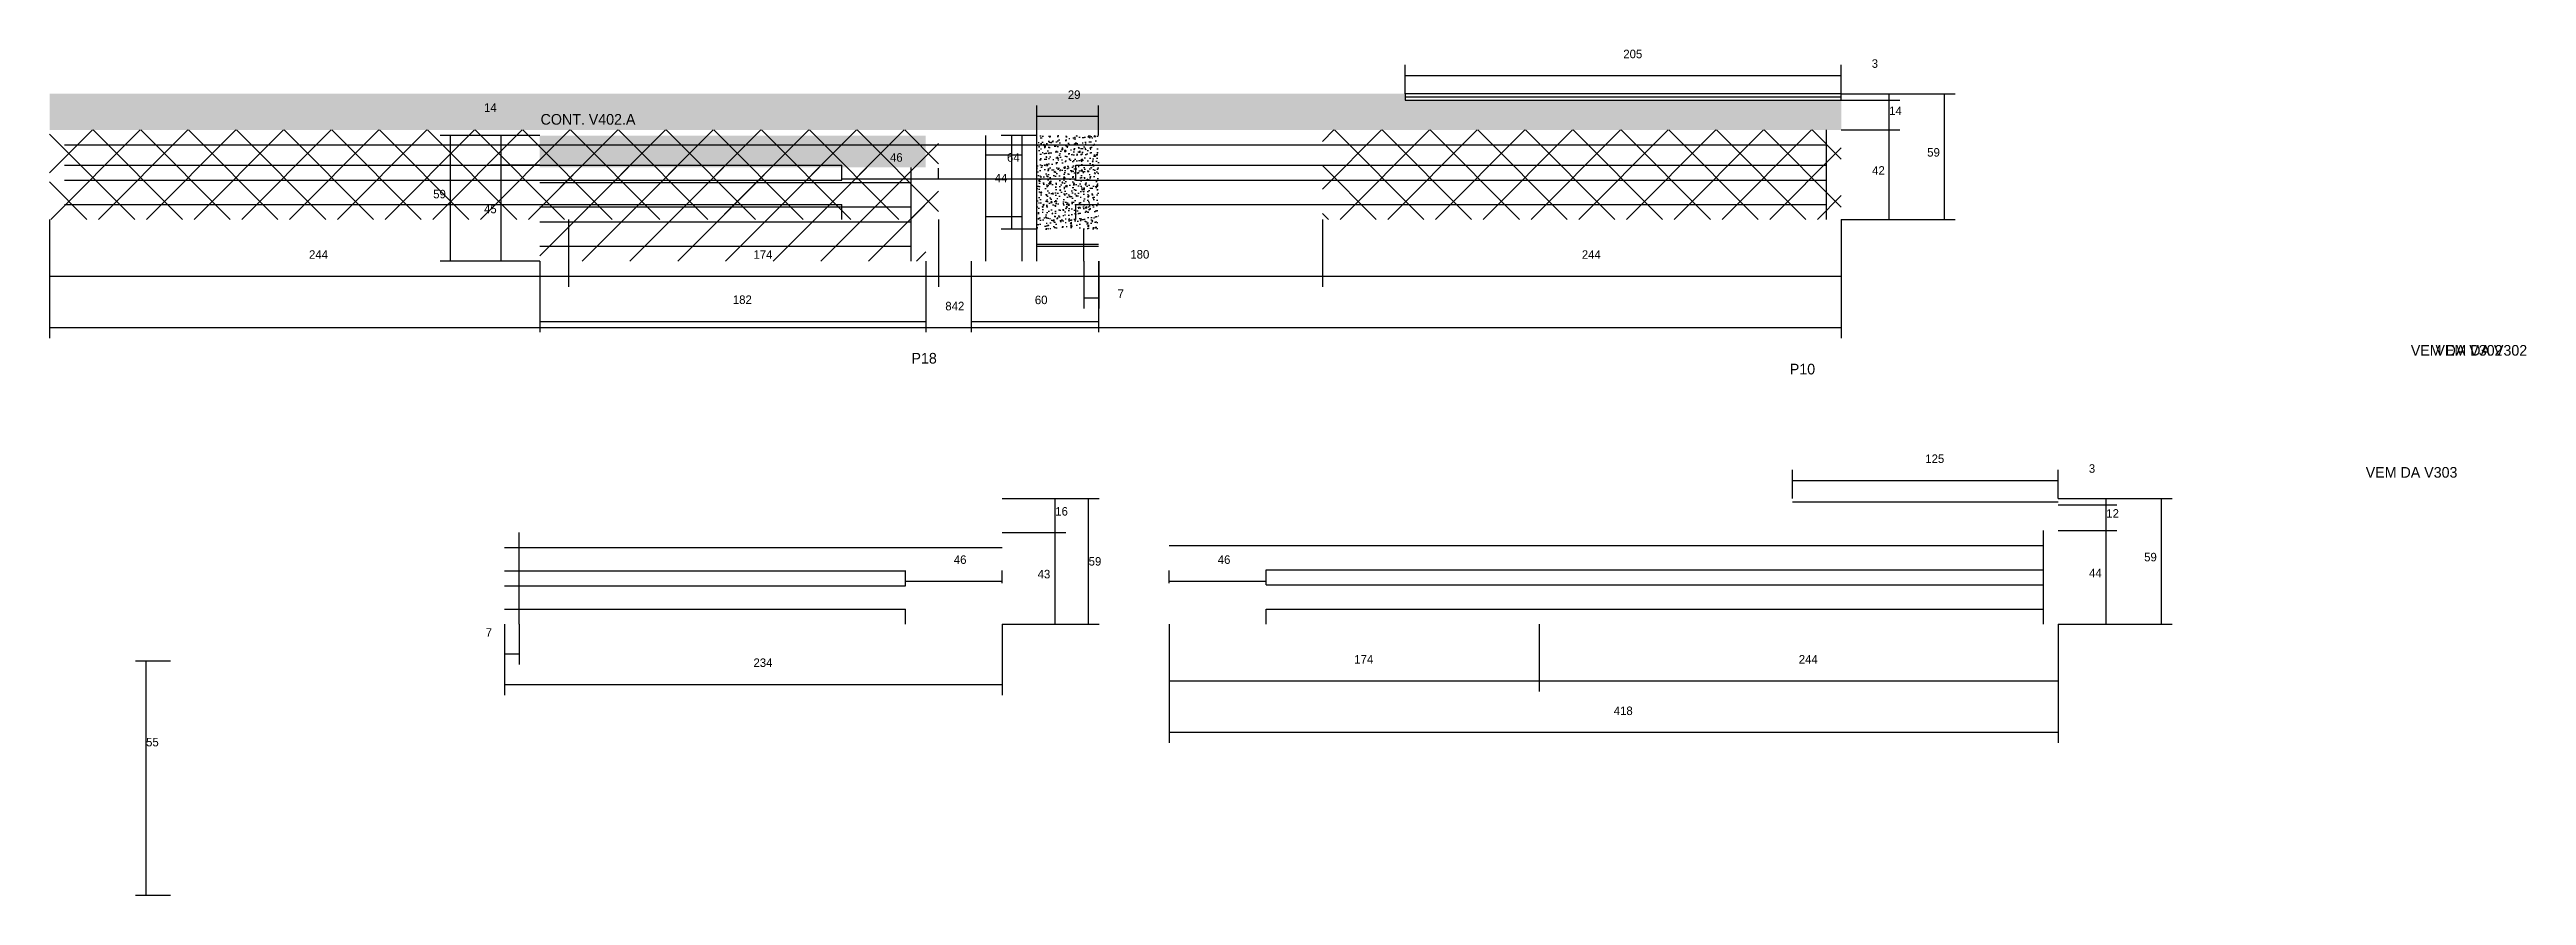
# Model space of a CAD drawing. Header units: metres. Extents: x -2848 to 21926, y -45195 to 1016.
# Drawn here: x 1551 to 2716, y -7476 to -7079 of the extents above; entities that cross this region are included whole.
import ezdxf

# ---------------------------------------------------------------- set-up
doc = ezdxf.new("R2010")
doc.units = ezdxf.units.M
for name, color, linetype in [('COTA', 4, 'Continuous'), ('Cota Seção (2x)', 4, 'Continuous'), ('NOMENCLATURA', 7, 'Continuous'), ('Painéis', 200, 'Continuous'), ('REAPROVEITAMENTO', 251, 'Continuous'), ('SARR_2.2x7', 40, 'Continuous'), ('SARR_EDITAR', 141, 'Continuous'), ('Texto Seção', 7, 'Continuous')]:
    doc.layers.add(name, color=color, linetype=linetype)

msp = doc.modelspace()

# ---------------------------------------------------------------- texts
at = {"layer": 'COTA'}
for s, p in [('205', (2291.2, -7083.3)), ('3', (2408, -7087.8)), ('29', (2030, -7102.4)), ('14', (1755.5, -7108.5)), ('14', (2416.2, -7110)), ('59', (2434.1, -7129.5)), ('46', (1946.4, -7131.9)), ('44', (1995.6, -7141.6)), ('64', (2001.4, -7131.9)), ('42', (2408.2, -7138)), ('59', (1731.6, -7149.1)), ('45', (1755.5, -7156.1)), ('244', (1673.2, -7177.5)), ('174', (1882.2, -7177.5)), ('180', (2059.4, -7177.4)), ('244', (2271.7, -7177.5)), ('182', (1872.5, -7198.7)), ('842', (1972.4, -7201.7)), ('60', (2014.5, -7198.8)), ('7', (2053.4, -7195.9)), ('125', (2433.2, -7273.4)), ('3', (2510.1, -7278)), ('16', (2024.1, -7298.1)), ('12', (2518.3, -7299.1)), ('46', (1976.4, -7320.8)), ('43', (2015.8, -7327.6)), ('59', (2039.8, -7321.6)), ('46', (2100.5, -7320.8)), ('44', (2510.2, -7327.1)), ('59', (2536.1, -7319.6)), ('7', (1756.3, -7355)), ('234', (1882.2, -7369.2)), ('174', (2164.7, -7367.6)), ('244', (2373.7, -7367.6)), ('418', (2286.7, -7391.8))]:
    msp.add_text(s, height=4, dxfattribs=at).set_placement(p)
at = {"layer": 'Cota Seção (2x)'}
msp.add_text('55', height=4, dxfattribs=at).set_placement((1596.6, -7406.5))
at = {"layer": 'NOMENCLATURA'}
for s, p in [('P18', (1956.5, -7226.7)), ('P10', (2369.5, -7231.8))]:
    msp.add_text(s, height=5, dxfattribs=at).set_placement(p)
at = {"layer": 'Texto Seção'}
for s, p in [('CONT. V402.A', (1782.1, -7114.5)), ('VEM DA V302', (2661.5, -7223)), ('VEM DA V302', (2673.1, -7223)), ('VEM DA V303', (2640.3, -7280.3))]:
    msp.add_text(s, height=5, dxfattribs=at).set_placement(p)

# ---------------------------------------------------------------- hatches: boundary and pattern name
at = {"layer": 'COTA'}
h = msp.add_hatch(dxfattribs=at)
h.set_pattern_fill('AR-CONC', scale=0.03)
h.paths.add_polyline_path([(1551.2, -7100), (1551.2, -7117), (1551.2, -7117), (2393.7, -7117), (2393.7, -7117), (2393.7, -7103), (2393.7, -7103), (2188.7, -7103), (2188.7, -7103), (2188.7, -7100), (2188.7, -7100), (1551.2, -7100)])
h = msp.add_hatch(dxfattribs=at)
h.set_pattern_fill('AR-CONC', scale=0.03)
h.paths.add_polyline_path([(1781.7, -7119.6), (1781.7, -7134.6), (1781.7, -7134.6), (1963.2, -7134.6), (1963.2, -7134.6), (1963.2, -7119.6), (1963.2, -7119.6), (1781.7, -7119.6)])
h = msp.add_hatch(dxfattribs=at)
h.set_pattern_fill('AR-CONC', scale=0.03)
h.paths.add_polyline_path([(2044.5, -7163.6), (2044.5, -7119.6), (2044.5, -7119.6), (2015.5, -7119.6), (2015.5, -7119.6), (2015.5, -7163.6), (2015.5, -7163.6), (2044.5, -7163.6)])
at = {"layer": 'REAPROVEITAMENTO'}
h = msp.add_hatch(dxfattribs=at)
h.set_pattern_fill('ANSI37', scale=5)
h.paths.add_polyline_path([(1969.2, -7117), (1969.2, -7159), (1969.2, -7159), (1551.2, -7159), (1551.2, -7159), (1551.2, -7117), (1551.2, -7117), (1969.2, -7117)])
h = msp.add_hatch(dxfattribs=at)
h.set_pattern_fill('ANSI37', scale=5)
h.paths.add_polyline_path([(2149.7, -7117), (2149.7, -7159), (2149.7, -7159), (2393.7, -7159), (2393.7, -7159), (2393.7, -7117), (2393.7, -7117), (2149.7, -7117)])
h = msp.add_hatch(dxfattribs=at)
h.set_pattern_fill('ANSI31', scale=5)
h.paths.add_polyline_path([(1963.2, -7178.6), (1963.2, -7134.6), (1963.2, -7134.6), (1781.7, -7134.6), (1781.7, -7134.6), (1781.7, -7178.6), (1781.7, -7178.6), (1963.2, -7178.6)])

# ---------------------------------------------------------------- linework, layer by layer
at = {"layer": 'COTA'}
for p, q in [((2188.7, -7100), (2188.7, -7086.4)), ((2188.7, -7091.4), (2393.7, -7091.4)), ((2393.7, -7100), (2393.7, -7086.4)), ((2393.7, -7100), (2421.2, -7100)), ((2393.7, -7100), (2447.3, -7100)), ((2393.7, -7103), (2421.2, -7103)), ((2393.7, -7103), (2421.2, -7103)), ((2416.2, -7103), (2416.2, -7100)), ((2416.2, -7117), (2416.2, -7103)), ((2442.3, -7159), (2442.3, -7100)), ((2015.5, -7119.6), (2015.5, -7105.5)), ((2015.5, -7110.5), (2044.5, -7110.5)), ((2044.5, -7119.6), (2044.5, -7105.5)), ((1781.7, -7119.6), (1734.8, -7119.6)), ((1739.8, -7178.6), (1739.8, -7119.6)), ((1781.7, -7119.6), (1758.6, -7119.6)), ((1763.6, -7133.6), (1763.6, -7119.6)), ((2015.5, -7119.6), (1998.7, -7119.6)), ((2003.7, -7163.6), (2003.7, -7119.6)), ((2393.7, -7117), (2421.2, -7117)), ((2393.7, -7117), (2421.2, -7117)), ((2416.2, -7159), (2416.2, -7117)), ((1781.7, -7133.6), (1758.6, -7133.6)), ((1781.7, -7133.6), (1758.6, -7133.6)), ((1763.6, -7178.6), (1763.6, -7133.6)), ((1923.7, -7140), (1923.7, -7135)), ((1969.2, -7140), (1969.2, -7135)), ((1969.2, -7140), (1969.2, -7135)), ((2033.7, -7140), (2033.7, -7135)), ((1923.7, -7140), (1969.2, -7140)), ((1969.2, -7140), (2033.7, -7140)), ((1551.2, -7159), (1551.2, -7190.6)), ((1551.2, -7159), (1551.2, -7214.8)), ((1795.2, -7159), (1795.2, -7190.6)), ((1795.2, -7159), (1795.2, -7190.6)), ((1969.2, -7159), (1969.2, -7190.6)), ((1969.2, -7159), (1969.2, -7190.6)), ((2149.7, -7159), (2149.7, -7190.6)), ((2149.7, -7159), (2149.7, -7190.6)), ((2393.7, -7159), (2393.7, -7214.8)), ((2393.7, -7159), (2393.7, -7190.6)), ((2393.7, -7159), (2421.2, -7159)), ((2393.7, -7159), (2447.3, -7159)), ((2015.5, -7163.6), (1998.7, -7163.6)), ((1551.2, -7185.6), (1795.2, -7185.6)), ((1781.7, -7178.6), (1734.8, -7178.6)), ((1781.7, -7178.6), (1758.6, -7178.6)), ((1781.7, -7178.6), (1781.7, -7211.9)), ((1795.2, -7185.6), (1969.2, -7185.6)), ((1963.2, -7178.6), (1963.2, -7211.9)), ((1969.2, -7185.6), (2149.7, -7185.6)), ((1984.5, -7178.6), (1984.5, -7211.9)), ((2037.6, -7178.6), (2037.6, -7200.9)), ((2044.5, -7178.6), (2044.5, -7211.9)), ((2044.6, -7178.6), (2044.6, -7200.9)), ((2149.7, -7185.6), (2393.7, -7185.6)), ((2037.6, -7195.9), (2044.6, -7195.9)), ((1781.7, -7206.9), (1963.2, -7206.9)), ((1984.5, -7206.9), (2044.5, -7206.9)), ((1551.2, -7209.8), (2393.7, -7209.8)), ((2370.7, -7290.1), (2370.7, -7276.6)), ((2495.7, -7290.1), (2495.7, -7276.6)), ((1999.2, -7290.1), (2029.1, -7290.1)), ((1999.2, -7290.1), (2044.8, -7290.1)), ((2024.1, -7306.1), (2024.1, -7290.1)), ((2039.8, -7349.1), (2039.8, -7290.1)), ((2370.7, -7281.6), (2495.7, -7281.6)), ((2495.7, -7290.1), (2523.3, -7290.1)), ((2495.7, -7290.1), (2549.3, -7290.1)), ((2518.3, -7293.1), (2518.3, -7290.1)), ((2544.3, -7349.1), (2544.3, -7290.1)), ((2495.7, -7293.1), (2523.3, -7293.1)), ((2495.7, -7293.1), (2523.3, -7293.1)), ((2518.3, -7305.1), (2518.3, -7293.1)), ((1999.2, -7306.1), (2029.1, -7306.1)), ((1999.2, -7306.1), (2029.1, -7306.1)), ((2024.1, -7349.1), (2024.1, -7306.1)), ((2495.7, -7305.1), (2523.3, -7305.1)), ((2495.7, -7305.1), (2523.3, -7305.1)), ((2518.3, -7349.1), (2518.3, -7305.1)), ((1953.7, -7329.8), (1953.7, -7323.9)), ((1999.2, -7329.8), (1999.2, -7323.9)), ((2077.7, -7329.8), (2077.7, -7323.9)), ((2123.2, -7329.8), (2123.2, -7323.9)), ((1953.7, -7328.9), (1999.2, -7328.9)), ((2077.7, -7328.9), (2123.2, -7328.9)), ((1765.1, -7349.1), (1765.1, -7368)), ((1765.2, -7349.1), (1765.2, -7382.4)), ((1772.1, -7349.1), (1772.1, -7368)), ((1999.2, -7349.1), (1999.2, -7382.4)), ((1999.2, -7349.1), (2029.1, -7349.1)), ((1999.2, -7349.1), (2044.8, -7349.1)), ((2077.7, -7349.1), (2077.7, -7380.7)), ((2077.7, -7349.1), (2077.7, -7404.9)), ((2251.7, -7349.1), (2251.7, -7380.7)), ((2251.7, -7349.1), (2251.7, -7380.7)), ((2495.7, -7349.1), (2495.7, -7380.7)), ((2495.7, -7349.1), (2495.7, -7404.9)), ((2495.7, -7349.1), (2523.3, -7349.1)), ((2495.7, -7349.1), (2549.3, -7349.1)), ((1765.1, -7363), (1772.1, -7363)), ((1765.2, -7377.4), (1999.2, -7377.4)), ((2077.7, -7375.7), (2251.7, -7375.7)), ((2251.7, -7375.7), (2495.7, -7375.7)), ((2077.7, -7399.9), (2495.7, -7399.9))]:
    msp.add_line(p, q, dxfattribs=at)
at = {"layer": 'Cota Seção (2x)'}
for p, q in [((1608.1, -7366.5), (1591.6, -7366.5)), ((1596.6, -7476.5), (1596.6, -7366.5)), ((1608.1, -7476.5), (1591.6, -7476.5))]:
    msp.add_line(p, q, dxfattribs=at)
at = {"layer": 'Painéis'}
msp.add_lwpolyline([(2393.7, -7100), (2188.7, -7100), (2188.7, -7103), (2393.7, -7103)], close=True, dxfattribs=at)
at = {"layer": 'SARR_2.2x7'}
for p, q in [((1558.2, -7124), (1795.2, -7124)), ((1795.2, -7124), (1969.2, -7124)), ((1969.2, -7124), (2149.7, -7124)), ((1991.5, -7178.6), (1991.5, -7119.6)), ((2008.5, -7178.6), (2008.5, -7119.6)), ((2015.5, -7178.6), (2015.5, -7119.6)), ((2149.7, -7124), (2386.7, -7124)), ((2386.7, -7159), (2386.7, -7117)), ((1558.2, -7133.5), (1795.2, -7133.5)), ((1795.2, -7133.5), (1923.7, -7133.5)), ((1923.7, -7140.5), (1923.7, -7133.5)), ((1956.3, -7178.6), (1956.3, -7134.6)), ((1991.5, -7128.6), (2008.5, -7128.6)), ((2033.7, -7133.5), (2149.7, -7133.5)), ((2033.7, -7140.5), (2033.7, -7133.5)), ((2149.7, -7133.5), (2386.7, -7133.5)), ((1558.2, -7140.5), (1795.2, -7140.5)), ((1781.7, -7141.6), (1956.3, -7141.6)), ((1795.2, -7140.5), (1923.7, -7140.5)), ((2033.7, -7140.5), (2149.7, -7140.5)), ((2149.7, -7140.5), (2386.7, -7140.5)), ((1558.2, -7152), (1795.2, -7152)), ((1781.7, -7153.1), (1956.3, -7153.1)), ((1781.7, -7160.1), (1956.3, -7160.1)), ((1795.2, -7152), (1923.7, -7152)), ((1923.7, -7159), (1923.7, -7152)), ((1991.5, -7157.6), (2008.5, -7157.6)), ((2033.7, -7152), (2149.7, -7152)), ((2033.7, -7159), (2033.7, -7152)), ((2149.7, -7152), (2386.7, -7152)), ((1781.7, -7171.6), (1956.3, -7171.6)), ((2015.5, -7170.6), (2044.5, -7170.6)), ((2015.5, -7171.6), (2044.5, -7171.6)), ((2037.6, -7178.6), (2037.6, -7163.6)), ((1765.2, -7313.1), (1999.2, -7313.1)), ((1772.1, -7349.1), (1772.1, -7306.1)), ((2077.7, -7312.1), (2251.7, -7312.1)), ((2251.7, -7312.1), (2488.8, -7312.1)), ((2488.8, -7349.1), (2488.8, -7305.1)), ((1765.2, -7324.1), (1953.7, -7324.1)), ((1953.7, -7331.1), (1953.7, -7324.1)), ((2123.2, -7323.6), (2251.7, -7323.6)), ((2123.2, -7330.6), (2123.2, -7323.6)), ((2251.7, -7323.6), (2488.8, -7323.6)), ((1765.2, -7331.1), (1953.7, -7331.1)), ((2123.2, -7330.6), (2251.7, -7330.6)), ((2251.7, -7330.6), (2488.8, -7330.6)), ((1765.2, -7342.1), (1953.7, -7342.1)), ((1953.7, -7349.1), (1953.7, -7342.1)), ((2123.2, -7342.1), (2251.7, -7342.1)), ((2123.2, -7349.1), (2123.2, -7342.1)), ((2251.7, -7342.1), (2488.8, -7342.1))]:
    msp.add_line(p, q, dxfattribs=at)
at = {"layer": 'SARR_EDITAR'}
for p, q in [((2188.7, -7101.5), (2393.7, -7101.5)), ((2370.7, -7291.6), (2495.7, -7291.6))]:
    msp.add_line(p, q, dxfattribs=at)

msp.set_redraw_order([(e.dxf.handle, doc.entitydb.next_handle()) for e in msp.query("TEXT MTEXT ATTDEF DIMENSION ARC_DIMENSION")])  # texts and dimensions are drawn at this point

doc.saveas('drawing.dxf')
